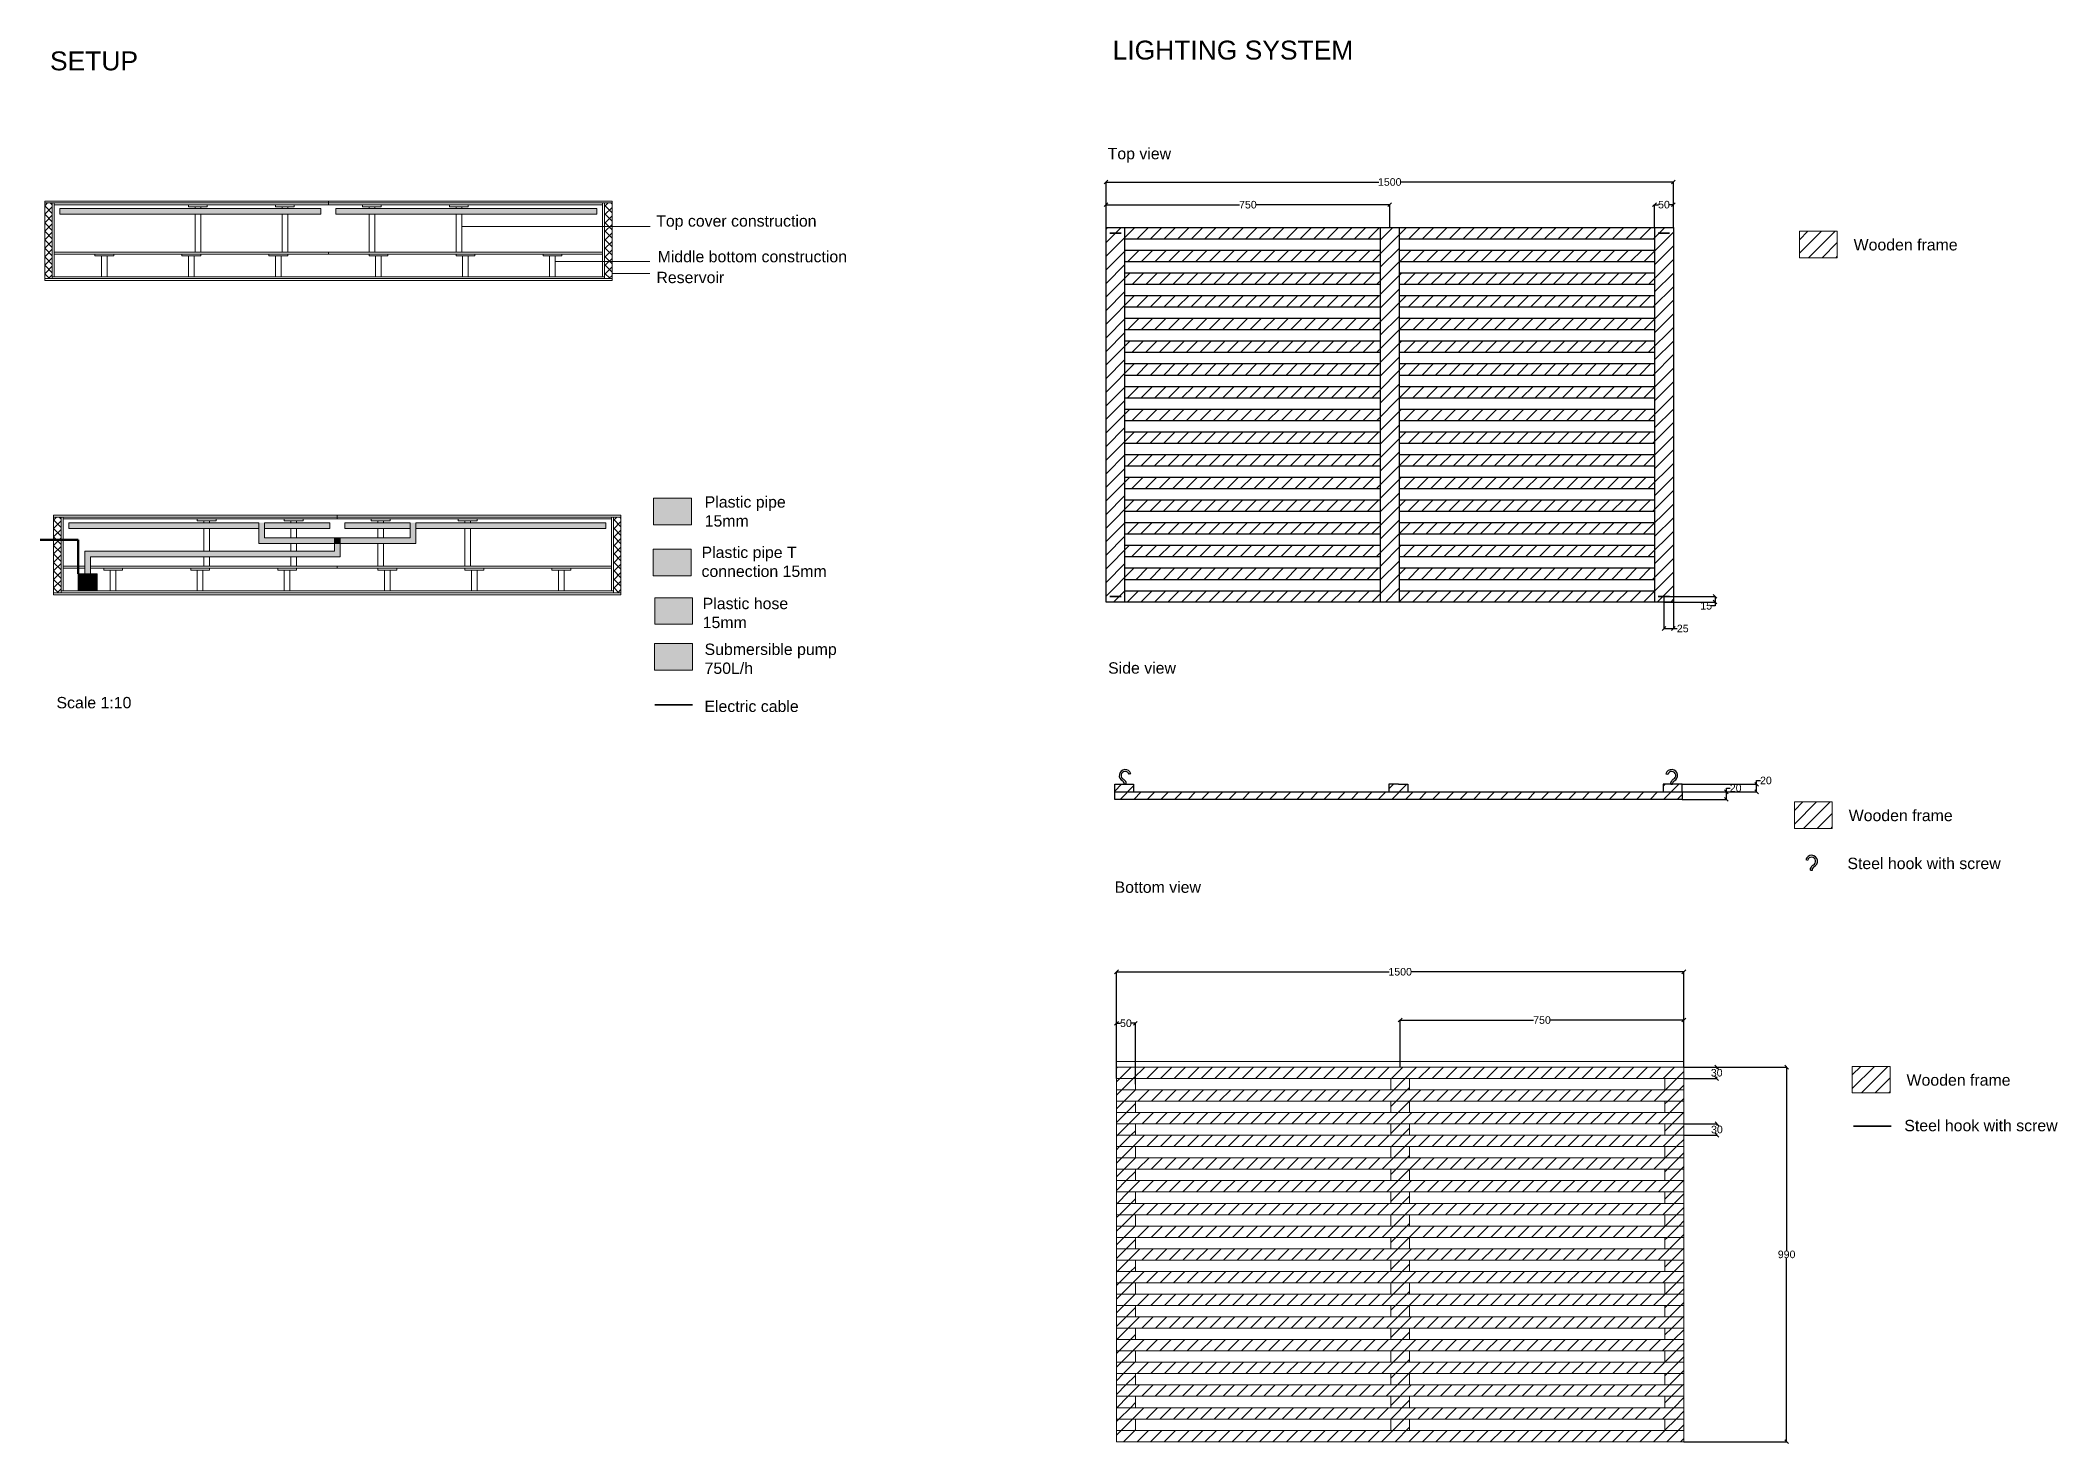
# Model space of a CAD drawing. Header units: millimetres. Extents: x 8463 to 26246, y -5870 to -2063.
# Drawn here: x 20913 to 26246, y -5774 to -2066 of the extents above; entities that cross this region are included whole.
import ezdxf

# ---------------------------------------------------------------- set-up
doc = ezdxf.new("R2010")
doc.units = ezdxf.units.MM
doc.linetypes.add('ACAD_ISO04W100', pattern=[30, 24, -3, 0, -3])
for name, color, linetype in [('cerpadlo', 30, 'Continuous'), ('hadice', 82, 'Continuous'), ('koty', 7, 'Continuous'), ('Plywood', 7, 'Continuous'), ('zapojeni cerpadlo', 5, 'Continuous'), ('řez', 7, 'ACAD_ISO04W100')]:
    doc.layers.add(name, color=color, linetype=linetype)
doc.styles.add('Annotative', font='arial.ttf')
doc.styles.add('Hydroponie', font='arial.ttf', dxfattribs={"height": 30})
doc.dimstyles.new('hydroponie', dxfattribs={"dimtxt": 20, "dimasz": 10, "dimexe": 0.18, "dimexo": 0.0625, "dimgap": 0.09, "dimtad": 0, "dimtih": 1, "dimtoh": 1, "dimdec": 0, "dimzin": 0, "dimdsep": 46, "dimtxsty": 'Annotative', "dimblk": 'OBLIQUE', "dimcen": 0.09, "dimadec": 0, "dimazin": 0, "dimtfac": 1, "dimtdec": 0, "dimtofl": 0, "dimtmove": 0, "dimatfit": 3, "dimfxl": 1, "dimtolj": 1, "dimtzin": 0, "dimarcsym": 0})
pattern_1 = [(45, (5, -2276.005), (-17.960512, 17.960512), [])]

msp = doc.modelspace()

# ---------------------------------------------------------------- texts
at = {"lineweight": 20, "attachment_point": 1, "style": 'Hydroponie'}
for s, width, insert, char_height in [('LIGHTING SYSTEM', 1511.796, (23747.3, -2066.4), 50), ('SETUP', 1627.118, (20938, -2094.9), 50), ('Top cover construction', 785.145, (22540.7, -2527.9), 30), ('Wooden frame', 585.186, (25706.5, -2590.8), 30), ('Middle bottom construction', 600.473, (22544.4, -2622), 30), ('Reservoir', 500.482, (22541.3, -2677.2), 30), ('Plastic pipe T connection 15mm', 410.756, (22660.6, -3403.6), 30), ('Plastic hose 15mm', 278.505, (22663.7, -3538.8), 30), ('Submersible pump 750L/h', 436.28, (22668.6, -3659.8), 30), ('Electric cable', 470.72, (22668.2, -3810.4), 30), ('Wooden frame', 585.186, (25693.5, -4099), 30), ('Wooden frame', 585.186, (25846.4, -4798.1), 30)]:
    msp.add_mtext_dynamic_manual_height_columns(s, width=width, gutter_width=150, heights=[0], dxfattribs=dict(at, insert=insert, char_height=char_height))
at = {"lineweight": 35, "char_height": 30, "attachment_point": 1, "style": 'Hydroponie'}
for insert in [(25690, -4225.7), (25840.5, -4918.4)]:
    msp.add_mtext_dynamic_manual_height_columns('Steel hook with screw', width=549.732, gutter_width=150, heights=[0], dxfattribs=dict(at, insert=insert))
at = {"layer": 'koty', "lineweight": 20, "char_height": 30, "attachment_point": 1, "style": 'Hydroponie'}
for s, width, insert in [('Top view', 506.897, (23734.3, -2349.8)), ('Plastic pipe 15mm', 282.707, (22668.9, -3270.5)), ('Side view', 490.182, (23735.5, -3709.2)), ('Bottom view', 381.914, (23752.6, -4288.4))]:
    msp.add_mtext_dynamic_manual_height_columns(s, width=width, gutter_width=150, heights=[0], dxfattribs=dict(at, insert=insert))
at = {"layer": 'řez', "lineweight": 50, "insert": (20955.2, -3800.8), "char_height": 30, "attachment_point": 1, "style": 'Hydroponie'}
msp.add_mtext_dynamic_manual_height_columns('Scale 1:10', width=654.147, gutter_width=150, heights=[0], dxfattribs=at)

# ---------------------------------------------------------------- blocks, each defined once
blk = doc.blocks.new('_Oblique')
at = {"color": 0, "linetype": 'ByBlock', "lineweight": -2}
blk.add_line((-0.5, -0.5), (0.5, 0.5), dxfattribs=at)
blk = doc.blocks.new('*D90')
at = {"color": 0, "lineweight": -2, "transparency": 16777216}
for p, q in [((25257.6, -4779), (25529.5, -4779)), ((25529.3, -4779), (25529.3, -5263.7)), ((25529.3, -5769), (25529.3, -5284.3)), ((25257.6, -5769), (25529.5, -5769))]:
    blk.add_line(p, q, dxfattribs=at)
at = {"layer": 'Defpoints', "color": 0, "lineweight": -3, "transparency": 16777216}
for p in [(25257.6, -4779), (25529.3, -4779), (25257.6, -5769)]:
    blk.add_point(p, dxfattribs=at)
at = {"color": 0, "lineweight": -2, "transparency": 16777216, "xscale": 10, "yscale": 10, "zscale": 10}
for p, rotation in [((25529.3, -4779), 90), ((25529.3, -5769), 270)]:
    blk.add_blockref('_Oblique', p, dxfattribs=dict(at, rotation=rotation))
at = {"color": 0, "lineweight": 20, "transparency": 16777216, "insert": (25529.3, -5274), "char_height": 20, "attachment_point": 5, "style": 'Annotative'}
blk.add_mtext('\\A1;990', dxfattribs=at)
blk = doc.blocks.new('*D91')
at = {"color": 0, "lineweight": -2, "transparency": 16777216}
for p, q in [((23757.6, -4779), (23757.6, -4526.9)), ((23757.6, -4527.1), (24478.6, -4527.1)), ((25257.6, -4527.1), (24536.6, -4527.1)), ((25257.6, -4779), (25257.6, -4526.9))]:
    blk.add_line(p, q, dxfattribs=at)
at = {"layer": 'Defpoints', "color": 0, "lineweight": -3, "transparency": 16777216}
for p in [(25257.6, -4527.1), (23757.6, -4779), (25257.6, -4779)]:
    blk.add_point(p, dxfattribs=at)
at = {"color": 0, "lineweight": -2, "transparency": 16777216, "xscale": 10, "yscale": 10, "zscale": 10, "rotation": 180}
blk.add_blockref('_Oblique', (23757.6, -4527.1), dxfattribs=at)
at = {"color": 0, "lineweight": -2, "transparency": 16777216, "xscale": 10, "yscale": 10, "zscale": 10}
blk.add_blockref('_Oblique', (25257.6, -4527.1), dxfattribs=at)
at = {"color": 0, "lineweight": 20, "transparency": 16777216, "insert": (24507.6, -4527.1), "char_height": 20, "attachment_point": 5, "style": 'Annotative'}
blk.add_mtext('\\A1;1500', dxfattribs=at)
blk = doc.blocks.new('*D92')
at = {"color": 0, "lineweight": -2, "transparency": 16777216}
for p, q in [((23757.6, -4809), (23757.6, -4662.9)), ((23757.6, -4663.1), (23768.2, -4663.1)), ((23807.6, -4663.1), (23796.9, -4663.1)), ((23807.6, -4824), (23807.6, -4662.9))]:
    blk.add_line(p, q, dxfattribs=at)
at = {"layer": 'Defpoints', "color": 0, "lineweight": -3, "transparency": 16777216}
for p in [(23807.6, -4663.1), (23757.6, -4809), (23807.6, -4824)]:
    blk.add_point(p, dxfattribs=at)
at = {"color": 0, "lineweight": -2, "transparency": 16777216, "xscale": 10, "yscale": 10, "zscale": 10, "rotation": 180}
blk.add_blockref('_Oblique', (23757.6, -4663.1), dxfattribs=at)
at = {"color": 0, "lineweight": -2, "transparency": 16777216, "xscale": 10, "yscale": 10, "zscale": 10}
blk.add_blockref('_Oblique', (23807.6, -4663.1), dxfattribs=at)
at = {"color": 0, "lineweight": 20, "transparency": 16777216, "insert": (23782.6, -4663.1), "char_height": 20, "attachment_point": 5, "style": 'Annotative'}
blk.add_mtext('\\A1;50', dxfattribs=at)
blk = doc.blocks.new('*D93')
at = {"color": 0, "lineweight": -2, "transparency": 16777216}
for p, q in [((25257.6, -4779), (25344.6, -4779)), ((25344.4, -4779), (25344.4, -4783.7)), ((25257.6, -4809), (25344.6, -4809)), ((25344.4, -4809), (25344.4, -4804.3))]:
    blk.add_line(p, q, dxfattribs=at)
at = {"layer": 'Defpoints', "color": 0, "lineweight": -3, "transparency": 16777216}
for p in [(25257.6, -4779), (25257.6, -4809), (25344.4, -4809)]:
    blk.add_point(p, dxfattribs=at)
at = {"color": 0, "lineweight": -2, "transparency": 16777216, "xscale": 10, "yscale": 10, "zscale": 10}
for p, rotation in [((25344.4, -4779), 90), ((25344.4, -4809), 270)]:
    blk.add_blockref('_Oblique', p, dxfattribs=dict(at, rotation=rotation))
at = {"color": 0, "lineweight": 20, "transparency": 16777216, "insert": (25344.4, -4794), "char_height": 20, "attachment_point": 5, "style": 'Annotative'}
blk.add_mtext('\\A1;30', dxfattribs=at)
blk = doc.blocks.new('*D94')
at = {"color": 0, "lineweight": -2, "transparency": 16777216}
for p, q in [((24507.6, -4779), (24507.6, -4654.5)), ((24507.6, -4654.7), (24860.5, -4654.7)), ((25257.6, -4654.7), (24904.6, -4654.7)), ((25257.6, -4779), (25257.6, -4654.5))]:
    blk.add_line(p, q, dxfattribs=at)
at = {"layer": 'Defpoints', "color": 0, "lineweight": -3, "transparency": 16777216}
for p in [(25257.6, -4654.7), (24507.6, -4779), (25257.6, -4779)]:
    blk.add_point(p, dxfattribs=at)
at = {"color": 0, "lineweight": -2, "transparency": 16777216, "xscale": 10, "yscale": 10, "zscale": 10, "rotation": 180}
blk.add_blockref('_Oblique', (24507.6, -4654.7), dxfattribs=at)
at = {"color": 0, "lineweight": -2, "transparency": 16777216, "xscale": 10, "yscale": 10, "zscale": 10}
blk.add_blockref('_Oblique', (25257.6, -4654.7), dxfattribs=at)
at = {"color": 0, "lineweight": 20, "transparency": 16777216, "insert": (24882.6, -4654.7), "char_height": 20, "attachment_point": 5, "style": 'Annotative'}
blk.add_mtext('\\A1;750', dxfattribs=at)
blk = doc.blocks.new('*D97')
at = {"color": 0, "lineweight": -2, "transparency": 16777216}
for p, q in [((25257.6, -4929), (25345.2, -4929)), ((25257.6, -4959), (25345.2, -4959)), ((25345, -4929), (25345, -4933.7)), ((25345, -4959), (25345, -4954.3))]:
    blk.add_line(p, q, dxfattribs=at)
at = {"layer": 'Defpoints', "color": 0, "lineweight": -3, "transparency": 16777216}
for p in [(25257.6, -4929), (25257.6, -4959), (25345, -4959)]:
    blk.add_point(p, dxfattribs=at)
at = {"color": 0, "lineweight": -2, "transparency": 16777216, "xscale": 10, "yscale": 10, "zscale": 10}
for p, rotation in [((25345, -4929), 90), ((25345, -4959), 270)]:
    blk.add_blockref('_Oblique', p, dxfattribs=dict(at, rotation=rotation))
at = {"color": 0, "lineweight": -3, "transparency": 16777216, "insert": (25345, -4944), "char_height": 20, "attachment_point": 5, "style": 'Annotative'}
blk.add_mtext('\\A1;30', dxfattribs=at)
blk = doc.blocks.new('*D103')
at = {"color": 0, "lineweight": -2, "transparency": 16777216}
for p, q in [((25253.1, -4051.6), (25370.2, -4051.6)), ((25370, -4051.6), (25370, -4041.6)), ((25370, -4041.6), (25380, -4041.6)), ((25370, -4071.6), (25370, -4051.6)), ((25253.1, -4071.6), (25370.2, -4071.6))]:
    blk.add_line(p, q, dxfattribs=at)
at = {"layer": 'Defpoints', "color": 0, "lineweight": -3, "transparency": 16777216}
for p in [(25253, -4051.6), (25370, -4051.6), (25253, -4071.6)]:
    blk.add_point(p, dxfattribs=at)
at = {"color": 0, "lineweight": -2, "transparency": 16777216, "xscale": 10, "yscale": 10, "zscale": 10}
for p, rotation in [((25370, -4051.6), 90), ((25370, -4071.6), 270)]:
    blk.add_blockref('_Oblique', p, dxfattribs=dict(at, rotation=rotation))
at = {"color": 0, "lineweight": -3, "transparency": 16777216, "insert": (25394.6, -4041.6), "char_height": 20, "attachment_point": 5, "style": 'Annotative'}
blk.add_mtext('\\A1;20', dxfattribs=at)
blk = doc.blocks.new('*D104')
at = {"color": 0, "lineweight": -2, "transparency": 16777216}
for p, q in [((25253.1, -4031.6), (25450.2, -4031.6)), ((25253.1, -4051.6), (25450.2, -4051.6)), ((25450, -4031.6), (25450, -4021.6)), ((25450, -4021.6), (25460, -4021.6)), ((25450, -4051.6), (25450, -4031.6))]:
    blk.add_line(p, q, dxfattribs=at)
at = {"layer": 'Defpoints', "color": 0, "lineweight": -3, "transparency": 16777216}
for p in [(25253, -4031.6), (25253, -4051.6), (25450, -4031.6)]:
    blk.add_point(p, dxfattribs=at)
at = {"color": 0, "lineweight": -2, "transparency": 16777216, "xscale": 10, "yscale": 10, "zscale": 10}
for p, rotation in [((25450, -4031.6), 90), ((25450, -4051.6), 270)]:
    blk.add_blockref('_Oblique', p, dxfattribs=dict(at, rotation=rotation))
at = {"color": 0, "lineweight": -3, "transparency": 16777216, "insert": (25474.6, -4021.6), "char_height": 20, "attachment_point": 5, "style": 'Annotative'}
blk.add_mtext('\\A1;20', dxfattribs=at)
blk = doc.blocks.new('*D105')
at = {"color": 0, "lineweight": -2, "transparency": 16777216}
for p, q in [((23730, -2559.9), (23730, -2439.8)), ((23730, -2440), (24451, -2440)), ((25230, -2440), (24509, -2440)), ((25230, -2559.9), (25230, -2439.8))]:
    blk.add_line(p, q, dxfattribs=at)
at = {"layer": 'Defpoints', "color": 0, "lineweight": -3, "transparency": 16777216}
for p in [(25230, -2440), (23730, -2560), (25230, -2560)]:
    blk.add_point(p, dxfattribs=at)
at = {"color": 0, "lineweight": -2, "transparency": 16777216, "xscale": 10, "yscale": 10, "zscale": 10, "rotation": 180}
blk.add_blockref('_Oblique', (23730, -2440), dxfattribs=at)
at = {"color": 0, "lineweight": -2, "transparency": 16777216, "xscale": 10, "yscale": 10, "zscale": 10}
blk.add_blockref('_Oblique', (25230, -2440), dxfattribs=at)
at = {"color": 0, "lineweight": -3, "transparency": 16777216, "insert": (24480, -2440), "char_height": 20, "attachment_point": 5, "style": 'Annotative'}
blk.add_mtext('\\A1;1500', dxfattribs=at)
blk = doc.blocks.new('*D106')
at = {"color": 0, "lineweight": -2, "transparency": 16777216}
for p, q in [((23730, -2559.9), (23730, -2499.8)), ((23730, -2500), (24082.9, -2500)), ((24480, -2500), (24127.1, -2500)), ((24480, -2559.9), (24480, -2499.8))]:
    blk.add_line(p, q, dxfattribs=at)
at = {"layer": 'Defpoints', "color": 0, "lineweight": -3, "transparency": 16777216}
for p in [(24480, -2500), (23730, -2560), (24480, -2560)]:
    blk.add_point(p, dxfattribs=at)
at = {"color": 0, "lineweight": -2, "transparency": 16777216, "xscale": 10, "yscale": 10, "zscale": 10, "rotation": 180}
blk.add_blockref('_Oblique', (23730, -2500), dxfattribs=at)
at = {"color": 0, "lineweight": -2, "transparency": 16777216, "xscale": 10, "yscale": 10, "zscale": 10}
blk.add_blockref('_Oblique', (24480, -2500), dxfattribs=at)
at = {"color": 0, "lineweight": -3, "transparency": 16777216, "insert": (24105, -2500), "char_height": 20, "attachment_point": 5, "style": 'Annotative'}
blk.add_mtext('\\A1;750', dxfattribs=at)
blk = doc.blocks.new('*D107')
at = {"color": 0, "lineweight": -2, "transparency": 16777216}
for p, q in [((25180, -2559.9), (25180, -2499.7)), ((25180, -2499.9), (25190.6, -2499.9)), ((25230, -2499.9), (25219.4, -2499.9)), ((25230, -2559.9), (25230, -2499.7))]:
    blk.add_line(p, q, dxfattribs=at)
at = {"layer": 'Defpoints', "color": 0, "lineweight": -3, "transparency": 16777216}
for p in [(25230, -2499.9), (25230, -2559.9), (25180, -2560)]:
    blk.add_point(p, dxfattribs=at)
at = {"color": 0, "lineweight": -2, "transparency": 16777216, "xscale": 10, "yscale": 10, "zscale": 10, "rotation": 180}
blk.add_blockref('_Oblique', (25180, -2499.9), dxfattribs=at)
at = {"color": 0, "lineweight": -2, "transparency": 16777216, "xscale": 10, "yscale": 10, "zscale": 10}
blk.add_blockref('_Oblique', (25230, -2499.9), dxfattribs=at)
at = {"color": 0, "lineweight": -3, "transparency": 16777216, "insert": (25205, -2499.9), "char_height": 20, "attachment_point": 5, "style": 'Annotative'}
blk.add_mtext('\\A1;50', dxfattribs=at)
blk = doc.blocks.new('*D108')
at = {"color": 0, "lineweight": -2, "transparency": 16777216}
for p, q in [((25205, -3535.1), (25205, -3620.2)), ((25230, -3535.1), (25230, -3620.2)), ((25205, -3620), (25230, -3620)), ((25230, -3620), (25240, -3620))]:
    blk.add_line(p, q, dxfattribs=at)
at = {"layer": 'Defpoints', "color": 0, "lineweight": -3, "transparency": 16777216}
for p in [(25205, -3535), (25230, -3535), (25230, -3620)]:
    blk.add_point(p, dxfattribs=at)
at = {"color": 0, "lineweight": -2, "transparency": 16777216, "xscale": 10, "yscale": 10, "zscale": 10, "rotation": 180}
blk.add_blockref('_Oblique', (25205, -3620), dxfattribs=at)
at = {"color": 0, "lineweight": -2, "transparency": 16777216, "xscale": 10, "yscale": 10, "zscale": 10}
blk.add_blockref('_Oblique', (25230, -3620), dxfattribs=at)
at = {"color": 0, "lineweight": -3, "transparency": 16777216, "insert": (25254.7, -3620), "char_height": 20, "attachment_point": 5, "style": 'Annotative'}
blk.add_mtext('\\A1;25', dxfattribs=at)
blk = doc.blocks.new('*D109')
at = {"color": 0, "lineweight": -2, "transparency": 16777216}
for p, q in [((25205.1, -3535.1), (25340.2, -3535.1)), ((25205.1, -3550), (25340.2, -3550)), ((25340, -3560), (25330, -3560)), ((25340, -3535.1), (25340, -3550)), ((25340, -3550), (25340, -3560))]:
    blk.add_line(p, q, dxfattribs=at)
at = {"layer": 'Defpoints', "color": 0, "lineweight": -3, "transparency": 16777216}
for p in [(25205, -3535.1), (25205, -3550), (25340, -3550)]:
    blk.add_point(p, dxfattribs=at)
at = {"color": 0, "lineweight": -2, "transparency": 16777216, "xscale": 10, "yscale": 10, "zscale": 10}
for p, rotation in [((25340, -3535.1), 90), ((25340, -3550), 270)]:
    blk.add_blockref('_Oblique', p, dxfattribs=dict(at, rotation=rotation))
at = {"color": 0, "lineweight": -3, "transparency": 16777216, "insert": (25316.5, -3560), "char_height": 20, "attachment_point": 5, "style": 'Annotative'}
blk.add_mtext('\\A1;15', dxfattribs=at)

# ---------------------------------------------------------------- dimensions: what is measured, and where the dimension line sits
at = {"lineweight": -3}
for base, p1, p2, picture, middle in [((25230, -2440), (23730, -2560), (25230, -2560), '*D105', (24480, -2440)), ((24480, -2500), (23730, -2560), (24480, -2560), '*D106', (24105, -2500)), ((25230, -2499.9), (25180, -2560), (25230, -2559.9), '*D107', (25205, -2499.9)), ((25230, -3620), (25205, -3535), (25230, -3535), '*D108', (25254.7, -3620))]:
    dim = msp.add_linear_dim(base=base, p1=p1, p2=p2, dimstyle='hydroponie', dxfattribs=at)
    dim.commit()
    dim.dimension.update_dxf_attribs({"geometry": picture, "text_midpoint": middle})
for base, p1, p2, picture, middle in [((25340, -3550), (25205, -3535.1), (25205, -3550), '*D109', (25316.5, -3560)), ((25450, -4031.6), (25253, -4051.6), (25253, -4031.6), '*D104', (25474.6, -4021.6)), ((25370, -4051.6), (25253, -4071.6), (25253, -4051.6), '*D103', (25394.6, -4041.6)), ((25345, -4959), (25257.6, -4929), (25257.6, -4959), '*D97', (25345, -4944))]:
    dim = msp.add_linear_dim(base=base, p1=p1, p2=p2, angle=90, dimstyle='hydroponie', dxfattribs=at)
    dim.commit()
    dim.dimension.update_dxf_attribs({"geometry": picture, "text_midpoint": middle})
at = {"lineweight": 20}
for base, p1, p2, picture, middle in [((25257.6, -4527.1), (23757.6, -4779), (25257.6, -4779), '*D91', (24507.6, -4527.1)), ((23807.6, -4663.1), (23757.6, -4809), (23807.6, -4824), '*D92', (23782.6, -4663.1)), ((25257.6, -4654.7), (24507.6, -4779), (25257.6, -4779), '*D94', (24882.6, -4654.7))]:
    dim = msp.add_linear_dim(base=base, p1=p1, p2=p2, dimstyle='hydroponie', dxfattribs=at)
    dim.commit()
    dim.dimension.update_dxf_attribs({"geometry": picture, "text_midpoint": middle})
for base, p1, p2, picture, middle in [((25529.3, -4779), (25257.6, -5769), (25257.6, -4779), '*D90', (25529.3, -5274)), ((25344.4, -4809), (25257.6, -4779), (25257.6, -4809), '*D93', (25344.4, -4794))]:
    dim = msp.add_linear_dim(base=base, p1=p1, p2=p2, angle=90, dimstyle='hydroponie', dxfattribs=at)
    dim.commit()
    dim.dimension.update_dxf_attribs({"geometry": picture, "text_midpoint": middle})

# ---------------------------------------------------------------- hatches: boundary and pattern name
at = {"lineweight": -3}
h = msp.add_hatch(dxfattribs=at)
h.set_pattern_fill('ANSI31', color=256, scale=8)
h.paths.add_polyline_path([(24455, -2560), (23780, -2560), (23780, -2590), (24455, -2590)])
h.paths.add_polyline_path([(24455, -2620), (23780, -2620), (23780, -2650), (24455, -2650)])
h.paths.add_polyline_path([(24455, -2680), (23780, -2680), (23780, -2710), (24455, -2710)])
h.paths.add_polyline_path([(24455, -2740), (23780, -2740), (23780, -2770), (24455, -2770)])
h.paths.add_polyline_path([(24455, -2800), (23780, -2800), (23780, -2830), (24455, -2830)])
h.paths.add_polyline_path([(24455, -2860), (23780, -2860), (23780, -2890), (24455, -2890)])
h.paths.add_polyline_path([(24455, -2920), (23780, -2920), (23780, -2950), (24455, -2950)])
h.paths.add_polyline_path([(24455, -2980), (23780, -2980), (23780, -3010), (24455, -3010)])
h.paths.add_polyline_path([(24455, -3040), (23780, -3040), (23780, -3070), (24455, -3070)])
h.paths.add_polyline_path([(24455, -3100), (23780, -3100), (23780, -3130), (24455, -3130)])
h.paths.add_polyline_path([(24455, -3160), (23780, -3160), (23780, -3190), (24455, -3190)])
h.paths.add_polyline_path([(24455, -3220), (23780, -3220), (23780, -3250), (24455, -3250)])
h.paths.add_polyline_path([(24455, -3280), (23780, -3280), (23780, -3310), (24455, -3310)])
h.paths.add_polyline_path([(24455, -3340), (23780, -3340), (23780, -3370), (24455, -3370)])
h.paths.add_polyline_path([(24455, -3400), (23780, -3400), (23780, -3430), (24455, -3430)])
h.paths.add_polyline_path([(24455, -3460), (23780, -3460), (23780, -3490), (24455, -3490)])
h.paths.add_polyline_path([(24455, -3520), (23780, -3520), (23780, -3550), (24455, -3550)])
h.paths.add_polyline_path([(23780, -2560), (23730, -2560), (23730, -3550), (23780, -3550)])
h.paths.add_polyline_path([(24505, -2560), (24455, -2560), (24455, -3550), (24505, -3550)])
h.paths.add_polyline_path([(25230, -2560), (25180, -2560), (25180, -3550), (25230, -3550)])
h.paths.add_polyline_path([(25180, -2560), (24505, -2560), (24505, -2590), (25180, -2590)])
h.paths.add_polyline_path([(25180, -2620), (24505, -2620), (24505, -2650), (25180, -2650)])
h.paths.add_polyline_path([(25180, -2680), (24505, -2680), (24505, -2710), (25180, -2710)])
h.paths.add_polyline_path([(25180, -2740), (24505, -2740), (24505, -2770), (25180, -2770)])
h.paths.add_polyline_path([(25180, -2800), (24505, -2800), (24505, -2830), (25180, -2830)])
h.paths.add_polyline_path([(25180, -2860), (24505, -2860), (24505, -2890), (25180, -2890)])
h.paths.add_polyline_path([(25180, -2920), (24505, -2920), (24505, -2950), (25180, -2950)])
h.paths.add_polyline_path([(25180, -2980), (24505, -2980), (24505, -3010), (25180, -3010)])
h.paths.add_polyline_path([(25180, -3040), (24505, -3040), (24505, -3070), (25180, -3070)])
h.paths.add_polyline_path([(25180, -3100), (24505, -3100), (24505, -3130), (25180, -3130)])
h.paths.add_polyline_path([(25180, -3160), (24505, -3160), (24505, -3190), (25180, -3190)])
h.paths.add_polyline_path([(25180, -3220), (24505, -3220), (24505, -3250), (25180, -3250)])
h.paths.add_polyline_path([(25180, -3280), (24505, -3280), (24505, -3310), (25180, -3310)])
h.paths.add_polyline_path([(25180, -3340), (24505, -3340), (24505, -3370), (25180, -3370)])
h.paths.add_polyline_path([(25180, -3400), (24505, -3400), (24505, -3430), (25180, -3430)])
h.paths.add_polyline_path([(25180, -3460), (24505, -3460), (24505, -3490), (25180, -3490)])
h.paths.add_polyline_path([(25180, -3520), (24505, -3520), (24505, -3550), (25180, -3550)])
at = {"lineweight": 20}
h = msp.add_hatch(dxfattribs=at)
h.set_pattern_fill('ANSI31', color=256, scale=8)
h.set_pattern_definition([(45, (-290.74, -68.686), (-17.960512, 17.960512), [])])
h.paths.add_polyline_path([(25663.1, -2640), (25663.1, -2570), (25563.1, -2570), (25563.1, -2640)])
h = msp.add_hatch(color=256, dxfattribs=at)
h.dxf.hatch_style = 1
h.paths.add_polyline_path([(21490, -3340.5), (20987.5, -3340.5), (20987.5, -3355.5), (21490, -3355.5)])
h.paths.add_polyline_path([(21677.5, -3340.5), (21505, -3340.5), (21505, -3355.5), (21677.5, -3355.5)])
h.paths.add_polyline_path([(21890, -3340.5), (21717.5, -3340.5), (21717.5, -3355.5), (21890, -3355.5)])
h.paths.add_polyline_path([(22407.5, -3340.5), (21905, -3340.5), (21905, -3355.5), (22407.5, -3355.5)])
at = {"lineweight": -3}
h = msp.add_hatch(dxfattribs=at)
h.set_pattern_fill('ANSI31', color=256, scale=8)
h.paths.add_polyline_path([(25253, -4051.6), (23753, -4051.6), (23753, -4071.6), (25253, -4071.6)])
h.paths.add_polyline_path([(24528, -4031.6), (24503, -4031.6), (24478, -4031.6), (24478, -4051.6), (24528, -4051.6)])
h.paths.add_polyline_path([(23803, -4031.6), (23753, -4031.6), (23753, -4051.6), (23803, -4051.6)])
h.paths.add_polyline_path([(25253, -4031.6), (25203, -4031.6), (25203, -4051.6), (25253, -4051.6)])
at = {"lineweight": 20}
h = msp.add_hatch(dxfattribs=at)
h.set_pattern_fill('ANSI31', color=256, scale=8)
h.set_pattern_definition([(45, (-303.81, -1576.9), (-17.960512, 17.960512), [])])
h.paths.add_polyline_path([(25650, -4148.2), (25650, -4078.2), (25550, -4078.2), (25550, -4148.2)])
h = msp.add_hatch(dxfattribs=at)
h.set_pattern_fill('ANSI31', color=256, scale=8)
h.set_pattern_definition(pattern_1)
h.paths.add_polyline_path([(25257.6, -4779), (23757.6, -4779), (23757.6, -4809), (25257.6, -4809)])
h.paths.add_polyline_path([(25257.6, -4839), (23757.6, -4839), (23757.6, -4869), (25257.6, -4869)])
h.paths.add_polyline_path([(25257.6, -4899), (23757.6, -4899), (23757.6, -4929), (25257.6, -4929)])
h.paths.add_polyline_path([(25257.6, -4959), (23757.6, -4959), (23757.6, -4989), (25257.6, -4989)])
h.paths.add_polyline_path([(25257.6, -5019), (23757.6, -5019), (23757.6, -5049), (25257.6, -5049)])
h.paths.add_polyline_path([(25257.6, -5079), (23757.6, -5079), (23757.6, -5109), (25257.6, -5109)])
h.paths.add_polyline_path([(25257.6, -5139), (23757.6, -5139), (23757.6, -5169), (25257.6, -5169)])
h.paths.add_polyline_path([(25257.6, -5199), (23757.6, -5199), (23757.6, -5229), (25257.6, -5229)])
h.paths.add_polyline_path([(25257.6, -5259), (23757.6, -5259), (23757.6, -5289), (25257.6, -5289)])
h.paths.add_polyline_path([(25257.6, -5319), (23757.6, -5319), (23757.6, -5349), (25257.6, -5349)])
h.paths.add_polyline_path([(25257.6, -5379), (23757.6, -5379), (23757.6, -5409), (25257.6, -5409)])
h.paths.add_polyline_path([(25257.6, -5439), (23757.6, -5439), (23757.6, -5469), (25257.6, -5469)])
h.paths.add_polyline_path([(25257.6, -5499), (23757.6, -5499), (23757.6, -5529), (25257.6, -5529)])
h.paths.add_polyline_path([(25257.6, -5559), (23757.6, -5559), (23757.6, -5589), (25257.6, -5589)])
h.paths.add_polyline_path([(25257.6, -5619), (23757.6, -5619), (23757.6, -5649), (25257.6, -5649)])
h.paths.add_polyline_path([(25257.6, -5679), (23757.6, -5679), (23757.6, -5709), (25257.6, -5709)])
h.paths.add_polyline_path([(25257.6, -5739), (23757.6, -5739), (23757.6, -5769), (25257.6, -5769)])
h.paths.add_polyline_path([(24532.6, -4809), (24482.6, -4809), (24482.6, -4839), (24532.6, -4839)])
h.paths.add_polyline_path([(24532.6, -4869), (24482.6, -4869), (24482.6, -4899), (24532.6, -4899)])
h.paths.add_polyline_path([(24532.6, -4929), (24482.6, -4929), (24482.6, -4959), (24532.6, -4959)])
h.paths.add_polyline_path([(24532.6, -4989), (24482.6, -4989), (24482.6, -5019), (24532.6, -5019)])
h.paths.add_polyline_path([(24532.6, -5049), (24482.6, -5049), (24482.6, -5079), (24532.6, -5079)])
h.paths.add_polyline_path([(24532.6, -5109), (24482.6, -5109), (24482.6, -5139), (24532.6, -5139)])
h.paths.add_polyline_path([(24532.6, -5169), (24482.6, -5169), (24482.6, -5199), (24532.6, -5199)])
h.paths.add_polyline_path([(24532.6, -5229), (24482.6, -5229), (24482.6, -5259), (24532.6, -5259)])
h.paths.add_polyline_path([(24532.6, -5289), (24482.6, -5289), (24482.6, -5319), (24532.6, -5319)])
h.paths.add_polyline_path([(24532.6, -5349), (24482.6, -5349), (24482.6, -5379), (24532.6, -5379)])
h.paths.add_polyline_path([(24532.6, -5409), (24482.6, -5409), (24482.6, -5439), (24532.6, -5439)])
h.paths.add_polyline_path([(24532.6, -5469), (24482.6, -5469), (24482.6, -5499), (24532.6, -5499)])
h.paths.add_polyline_path([(24532.6, -5529), (24482.6, -5529), (24482.6, -5559), (24532.6, -5559)])
h.paths.add_polyline_path([(24532.6, -5589), (24482.6, -5589), (24482.6, -5619), (24532.6, -5619)])
h.paths.add_polyline_path([(24532.6, -5649), (24482.6, -5649), (24482.6, -5679), (24532.6, -5679)])
h.paths.add_polyline_path([(24532.6, -5709), (24482.6, -5709), (24482.6, -5739), (24532.6, -5739)])
h = msp.add_hatch(dxfattribs=at)
h.set_pattern_fill('ANSI31', color=256, scale=8)
h.set_pattern_definition([(45, (-150.884, -2276.005), (-17.960512, 17.960512), [])])
h.paths.add_polyline_path([(25802.9, -4847.3), (25802.9, -4777.3), (25702.9, -4777.3), (25702.9, -4847.3)])
h = msp.add_hatch(dxfattribs=at)
h.set_pattern_fill('ANSI31', color=256, scale=8)
h.set_pattern_definition(pattern_1)
h.paths.add_polyline_path([(23757.6, -4809), (23757.6, -4839), (23807.6, -4839), (23807.6, -4809)])
h.paths.add_polyline_path([(23757.6, -4869), (23757.6, -4899), (23807.6, -4899), (23807.6, -4869)])
h.paths.add_polyline_path([(23807.6, -4959), (23807.6, -4929), (23757.6, -4929), (23757.6, -4959)])
h.paths.add_polyline_path([(23807.6, -4989), (23757.6, -4989), (23757.6, -5019), (23807.6, -5019)])
h.paths.add_polyline_path([(23807.6, -5079), (23807.6, -5049), (23757.6, -5049), (23757.6, -5079)])
h.paths.add_polyline_path([(23757.6, -5109), (23757.6, -5139), (23807.6, -5139), (23807.6, -5109)])
h.paths.add_polyline_path([(23757.6, -5169), (23757.6, -5199), (23807.6, -5199), (23807.6, -5169)])
h.paths.add_polyline_path([(23807.6, -5259), (23807.6, -5229), (23757.6, -5229), (23757.6, -5259)])
h.paths.add_polyline_path([(23807.6, -5319), (23807.6, -5289), (23757.6, -5289), (23757.6, -5319)])
h.paths.add_polyline_path([(23757.6, -5349), (23757.6, -5379), (23807.6, -5379), (23807.6, -5349)])
h.paths.add_polyline_path([(23757.6, -5409), (23757.6, -5439), (23807.6, -5439), (23807.6, -5409)])
h.paths.add_polyline_path([(23757.6, -5469), (23757.6, -5499), (23807.6, -5499), (23807.6, -5469)])
h.paths.add_polyline_path([(23807.6, -5559), (23807.6, -5529), (23757.6, -5529), (23757.6, -5559)])
h.paths.add_polyline_path([(23757.6, -5589), (23757.6, -5619), (23807.6, -5619), (23807.6, -5589)])
h.paths.add_polyline_path([(23807.6, -5679), (23807.6, -5649), (23757.6, -5649), (23757.6, -5679)])
h.paths.add_polyline_path([(23757.6, -5709), (23757.6, -5739), (23807.6, -5739), (23807.6, -5709)])
h = msp.add_hatch(dxfattribs=at)
h.set_pattern_fill('ANSI31', color=256, scale=8)
h.set_pattern_definition(pattern_1)
h.paths.add_polyline_path([(25257.6, -4839), (25257.6, -4809), (25207.6, -4809), (25207.6, -4839)])
h.paths.add_polyline_path([(25207.6, -4869), (25207.6, -4899), (25257.6, -4899), (25257.6, -4869)])
h.paths.add_polyline_path([(25207.6, -4929), (25207.6, -4959), (25257.6, -4959), (25257.6, -4929)])
h.paths.add_polyline_path([(25257.6, -5019), (25257.6, -4989), (25207.6, -4989), (25207.6, -5019)])
h.paths.add_polyline_path([(25257.6, -5079), (25257.6, -5049), (25207.6, -5049), (25207.6, -5079)])
h.paths.add_polyline_path([(25207.6, -5109), (25207.6, -5139), (25257.6, -5139), (25257.6, -5109)])
h.paths.add_polyline_path([(25207.6, -5169), (25207.6, -5199), (25257.6, -5199), (25257.6, -5169)])
h.paths.add_polyline_path([(25257.6, -5259), (25257.6, -5229), (25207.6, -5229), (25207.6, -5259)])
h.paths.add_polyline_path([(25207.6, -5289), (25207.6, -5319), (25257.6, -5319), (25257.6, -5289)])
h.paths.add_polyline_path([(25257.6, -5379), (25257.6, -5349), (25207.6, -5349), (25207.6, -5379)])
h.paths.add_polyline_path([(25207.6, -5409), (25207.6, -5439), (25257.6, -5439), (25257.6, -5409)])
h.paths.add_polyline_path([(25207.6, -5469), (25207.6, -5499), (25257.6, -5499), (25257.6, -5469)])
h.paths.add_polyline_path([(25207.6, -5529), (25207.6, -5559), (25257.6, -5559), (25257.6, -5529)])
h.paths.add_polyline_path([(25207.6, -5589), (25207.6, -5619), (25257.6, -5619), (25257.6, -5589)])
h.paths.add_polyline_path([(25257.6, -5679), (25257.6, -5649), (25207.6, -5649), (25207.6, -5679)])
h.paths.add_polyline_path([(25257.6, -5739), (25257.6, -5709), (25207.6, -5709), (25207.6, -5739)])
at = {"layer": 'cerpadlo', "lineweight": 20}
h = msp.add_hatch(color=256, dxfattribs=at)
h.dxf.hatch_style = 1
h.paths.add_polyline_path([(21062.5, -3475.5), (21012.5, -3475.5), (21012.5, -3520.5), (21062.5, -3520.5)])
h = msp.add_hatch(color=256, dxfattribs=at)
h.dxf.hatch_style = 1
h.paths.add_polyline_path([(22636.3, -3729.8), (22636.3, -3659.8), (22536.3, -3659.8), (22536.3, -3729.8)])
at = {"layer": 'hadice', "lineweight": 20}
h = msp.add_hatch(color=256, dxfattribs=at)
h.dxf.hatch_style = 1
h.paths.add_polyline_path([(21505, -3355.5), (21490, -3355.5), (21490, -3395.5), (21690, -3395.5), (21690, -3380.5), (21505, -3380.5)])
h.paths.add_polyline_path([(21905, -3355.5), (21890, -3355.5), (21890, -3380.5), (21705, -3380.5), (21705, -3395.5), (21905, -3395.5)])
h = msp.add_hatch(color=256, dxfattribs=at)
h.dxf.hatch_style = 1
h.paths.add_polyline_path([(21705, -3395.5), (21690, -3395.5), (21690, -3415.5), (21045, -3415.5), (21030, -3415.5), (21030, -3475.5), (21045, -3475.5), (21045, -3430.5), (21705, -3430.5)])
h = msp.add_hatch(color=256, dxfattribs=at)
h.dxf.hatch_style = 1
h.paths.add_polyline_path([(22637, -3608.5), (22637, -3538.5), (22537, -3538.5), (22537, -3608.5)])
at = {"layer": 'koty', "lineweight": 20}
h = msp.add_hatch(dxfattribs=at)
h.set_pattern_fill('ANSI37', color=256, scale=5)
h.set_pattern_definition([(45, (12179.504, 1661.697), (-11.22532, 11.22532), []), (135, (12179.504, 1661.697), (-11.22532, -11.22532), [])])
h.paths.add_polyline_path([(20924, -2695.3), (20944, -2695.3), (20944, -2675.3), (20944, -2495.3), (20924, -2495.3)])
h.paths.add_polyline_path([(22424, -2495.3), (22404, -2495.3), (22404, -2675.3), (22404, -2695.3), (22424, -2695.3)])
h = msp.add_hatch(color=256, dxfattribs=at)
h.dxf.hatch_style = 1
h.paths.add_polyline_path([(21654, -2525.3), (21654, -2510.3), (20964, -2510.3), (20964, -2525.3)])
h = msp.add_hatch(color=256, dxfattribs=at)
h.dxf.hatch_style = 1
h.paths.add_polyline_path([(22384, -2525.3), (22384, -2510.3), (21694, -2510.3), (21694, -2525.3)])
h = msp.add_hatch(color=256, dxfattribs=at)
h.dxf.hatch_style = 1
h.paths.add_polyline_path([(22633.8, -3275.8), (22533.8, -3275.8), (22533.8, -3345.8), (22633.8, -3345.8)])
h = msp.add_hatch(dxfattribs=at)
h.set_pattern_fill('ANSI37', color=256, scale=5)
h.set_pattern_definition([(45, (12203.045, 831.472), (-11.22532, 11.22532), []), (135, (12203.045, 831.472), (-11.22532, -11.22532), [])])
h.paths.add_polyline_path([(20947.5, -3525.5), (20967.5, -3525.5), (20967.5, -3505.5), (20967.5, -3325.5), (20947.5, -3325.5)])
h.paths.add_polyline_path([(22447.5, -3325.5), (22427.5, -3325.5), (22427.5, -3505.5), (22427.5, -3525.5), (22447.5, -3525.5)])
at = {"layer": 'zapojeni cerpadlo', "lineweight": 20}
h = msp.add_hatch(color=256, dxfattribs=at)
h.dxf.hatch_style = 1
h.paths.add_polyline_path([(21505, -3340.5), (21490, -3340.5), (21490, -3355.5), (21505, -3355.5)])
h.paths.add_polyline_path([(21905, -3340.5), (21890, -3340.5), (21890, -3355.5), (21905, -3355.5)])
h = msp.add_hatch(color=256, dxfattribs=at)
h.dxf.hatch_style = 1
h.paths.add_polyline_path([(21705, -3380.5), (21690, -3380.5), (21690, -3395.5), (21705, -3395.5)])
h = msp.add_hatch(color=256, dxfattribs=at)
h.dxf.hatch_style = 1
h.paths.add_polyline_path([(22533.1, -3410.5), (22533.1, -3480.5), (22633.1, -3480.5), (22633.1, -3410.5)])

# ---------------------------------------------------------------- linework, layer by layer
at = {"lineweight": 20}
for p, q in [((20924, -2490.3), (20924, -2490.3)), ((21674, -2490.3), (20924, -2490.3)), ((20924, -2490.3), (20924, -2495.3)), ((20924, -2495.3), (21674, -2495.3)), ((20944, -2500.3), (20944, -2495.3)), ((20949, -2495.3), (20949, -2500.3)), ((20949, -2500.3), (21654, -2500.3)), ((21304, -2505.3), (21304, -2500.3)), ((21354, -2505.3), (21304, -2505.3)), ((21321.5, -2510.3), (21321.5, -2505.3)), ((21336.5, -2505.3), (21336.5, -2510.3)), ((21354, -2505.3), (21354, -2500.3)), ((21534, -2505.3), (21534, -2500.3)), ((21584, -2505.3), (21534, -2505.3)), ((21551.5, -2510.3), (21551.5, -2505.3)), ((21566.5, -2505.3), (21566.5, -2510.3)), ((21584, -2505.3), (21584, -2500.3)), ((21654, -2500.3), (21674, -2500.3)), ((21674, -2490.3), (22424, -2490.3)), ((21674, -2500.3), (21674, -2490.3)), ((21674, -2490.3), (21674, -2500.3)), ((22424, -2495.3), (21674, -2495.3)), ((21694, -2500.3), (21674, -2500.3)), ((22399, -2500.3), (21694, -2500.3)), ((21764, -2505.3), (21764, -2500.3)), ((21764, -2505.3), (21814, -2505.3)), ((21781.5, -2505.3), (21781.5, -2510.3)), ((21796.5, -2510.3), (21796.5, -2505.3)), ((21814, -2505.3), (21814, -2500.3)), ((21994, -2505.3), (21994, -2500.3)), ((21994, -2505.3), (22044, -2505.3)), ((22011.5, -2505.3), (22011.5, -2510.3)), ((22026.5, -2510.3), (22026.5, -2505.3)), ((22044, -2505.3), (22044, -2500.3)), ((22399, -2495.3), (22399, -2500.3)), ((22404, -2500.3), (22404, -2495.3)), ((22424, -2490.3), (22424, -2495.3)), ((20964, -2510.3), (21654, -2510.3)), ((20964, -2510.3), (20964, -2520.3)), ((20964, -2525.3), (21654, -2525.3)), ((21321.5, -2620.3), (21321.5, -2525.3)), ((21336.5, -2525.3), (21336.5, -2620.3)), ((21551.5, -2620.3), (21551.5, -2525.3)), ((21566.5, -2525.3), (21566.5, -2620.3)), ((21654, -2510.3), (21654, -2520.3)), ((22384, -2510.3), (21694, -2510.3)), ((21694, -2510.3), (21694, -2520.3)), ((22384, -2525.3), (21694, -2525.3)), ((21781.5, -2525.3), (21781.5, -2620.3)), ((21796.5, -2620.3), (21796.5, -2525.3)), ((22011.5, -2525.3), (22011.5, -2620.3)), ((22026.5, -2620.3), (22026.5, -2525.3)), ((22026.5, -2557.2), (22525, -2557.2)), ((22384, -2510.3), (22384, -2520.3)), ((25563.1, -2570), (25563.1, -2640)), ((25663.1, -2570), (25563.1, -2570)), ((25663.1, -2640), (25663.1, -2570)), ((20949, -2628.2), (20949, -2623.2)), ((20949, -2625.3), (21674, -2625.3)), ((20949, -2630.3), (21674, -2630.3)), ((21056.5, -2635.3), (21056.5, -2630.3)), ((21056.5, -2635.3), (21106.5, -2635.3)), ((21106.5, -2635.3), (21106.5, -2630.3)), ((21286.5, -2635.3), (21286.5, -2630.3)), ((21286.5, -2635.3), (21336.5, -2635.3)), ((21321.5, -2620.3), (21321.5, -2625.3)), ((21336.5, -2625.3), (21321.5, -2625.3)), ((21336.5, -2620.3), (21336.5, -2625.3)), ((21336.5, -2635.3), (21336.5, -2630.3)), ((21516.5, -2635.3), (21516.5, -2630.3)), ((21516.5, -2635.3), (21566.5, -2635.3)), ((21551.5, -2620.3), (21551.5, -2625.3)), ((21566.5, -2625.3), (21551.5, -2625.3)), ((21566.5, -2625.3), (21566.5, -2620.3)), ((21566.5, -2635.3), (21566.5, -2630.3)), ((21674, -2625.3), (22399, -2625.3)), ((21674, -2630.3), (21674, -2625.3)), ((21674, -2630.3), (21674, -2625.3)), ((21674, -2630.3), (22399, -2630.3)), ((21781.5, -2625.3), (21781.5, -2620.3)), ((21781.5, -2625.3), (21796.5, -2625.3)), ((21781.5, -2635.3), (21781.5, -2630.3)), ((21781.5, -2635.3), (21831.5, -2635.3)), ((21796.5, -2620.3), (21796.5, -2625.3)), ((21831.5, -2635.3), (21831.5, -2630.3)), ((22011.5, -2620.3), (22011.5, -2625.3)), ((22011.5, -2625.3), (22026.5, -2625.3)), ((22011.5, -2635.3), (22011.5, -2630.3)), ((22011.5, -2635.3), (22061.5, -2635.3)), ((22026.5, -2620.3), (22026.5, -2625.3)), ((22061.5, -2635.3), (22061.5, -2630.3)), ((22241.5, -2635.3), (22241.5, -2630.3)), ((22241.5, -2635.3), (22291.5, -2635.3)), ((22274, -2650.4), (22523.8, -2650.4)), ((22291.5, -2635.3), (22291.5, -2630.3)), ((22399, -2630.3), (22399, -2625.3)), ((25563.1, -2640), (25663.1, -2640)), ((22424, -2682.2), (22524, -2682.2)), ((22533.8, -3275.8), (22533.8, -3345.8)), ((22633.8, -3275.8), (22533.8, -3275.8)), ((22633.8, -3345.8), (22633.8, -3275.8)), ((20947.5, -3320.5), (20947.5, -3320.5)), ((21697.5, -3320.5), (20947.5, -3320.5)), ((20947.5, -3320.5), (20947.5, -3325.5)), ((20947.5, -3325.5), (21697.5, -3325.5)), ((20967.5, -3330.5), (20967.5, -3325.5)), ((20972.5, -3325.5), (20972.5, -3330.5)), ((20972.5, -3330.5), (21677.5, -3330.5)), ((20987.5, -3340.5), (21490, -3340.5)), ((20987.5, -3340.5), (20987.5, -3350.5)), ((20987.5, -3355.5), (21490, -3355.5)), ((21327.5, -3335.5), (21327.5, -3330.5)), ((21377.5, -3335.5), (21327.5, -3335.5)), ((21345, -3340.5), (21345, -3335.5)), ((21345, -3415.5), (21345, -3355.5)), ((21360, -3335.5), (21360, -3340.5)), ((21360, -3355.5), (21360, -3415.5)), ((21377.5, -3335.5), (21377.5, -3330.5)), ((21505, -3340.5), (21677.5, -3340.5)), ((21505, -3355.5), (21677.5, -3355.5)), ((21557.5, -3335.5), (21557.5, -3330.5)), ((21607.5, -3335.5), (21557.5, -3335.5)), ((21575, -3340.5), (21575, -3335.5)), ((21575, -3380.5), (21575, -3355.5)), ((21590, -3335.5), (21590, -3340.5)), ((21590, -3355.5), (21590, -3380.5)), ((21607.5, -3335.5), (21607.5, -3330.5)), ((21677.5, -3330.5), (21697.5, -3330.5)), ((21677.5, -3340.5), (21677.5, -3350.5)), ((21697.5, -3320.5), (22447.5, -3320.5)), ((21697.5, -3330.5), (21697.5, -3320.5)), ((21697.5, -3320.5), (21697.5, -3330.5)), ((22447.5, -3325.5), (21697.5, -3325.5)), ((21717.5, -3330.5), (21697.5, -3330.5)), ((22422.5, -3330.5), (21717.5, -3330.5)), ((21717.5, -3340.5), (21717.5, -3350.5)), ((21890, -3340.5), (21717.5, -3340.5)), ((21890, -3355.5), (21717.5, -3355.5)), ((21787.5, -3335.5), (21787.5, -3330.5)), ((21787.5, -3335.5), (21837.5, -3335.5)), ((21805, -3335.5), (21805, -3340.5)), ((21805, -3355.5), (21805, -3380.5)), ((21820, -3340.5), (21820, -3335.5)), ((21820, -3380.5), (21820, -3355.5)), ((21837.5, -3335.5), (21837.5, -3330.5)), ((22407.5, -3340.5), (21905, -3340.5)), ((22407.5, -3355.5), (21905, -3355.5)), ((22017.5, -3335.5), (22017.5, -3330.5)), ((22017.5, -3335.5), (22067.5, -3335.5)), ((22035, -3335.5), (22035, -3340.5)), ((22035, -3355.5), (22035, -3450.5)), ((22050, -3340.5), (22050, -3335.5)), ((22050, -3450.5), (22050, -3355.5)), ((22067.5, -3335.5), (22067.5, -3330.5)), ((22407.5, -3340.5), (22407.5, -3350.5)), ((22422.5, -3325.5), (22422.5, -3330.5)), ((22427.5, -3330.5), (22427.5, -3325.5)), ((22447.5, -3320.5), (22447.5, -3325.5)), ((22533.8, -3345.8), (22633.8, -3345.8)), ((21575, -3415.5), (21575, -3395.5)), ((21590, -3395.5), (21590, -3415.5)), ((21805, -3395.5), (21805, -3450.5)), ((21820, -3450.5), (21820, -3395.5)), ((20972.5, -3458.5), (20972.5, -3453.5)), ((20972.5, -3455.5), (21030, -3455.5)), ((20972.5, -3460.5), (21030, -3460.5)), ((21045, -3455.5), (21697.5, -3455.5)), ((21045, -3460.5), (21697.5, -3460.5)), ((21080, -3465.5), (21080, -3460.5)), ((21080, -3465.5), (21130, -3465.5)), ((21130, -3465.5), (21130, -3460.5)), ((21310, -3465.5), (21310, -3460.5)), ((21310, -3465.5), (21360, -3465.5)), ((21345, -3450.5), (21345, -3430.5)), ((21345, -3450.5), (21345, -3455.5)), ((21360, -3455.5), (21345, -3455.5)), ((21360, -3430.5), (21360, -3450.5)), ((21360, -3450.5), (21360, -3455.5)), ((21360, -3465.5), (21360, -3460.5)), ((21540, -3465.5), (21540, -3460.5)), ((21540, -3465.5), (21590, -3465.5)), ((21575, -3450.5), (21575, -3430.5)), ((21575, -3450.5), (21575, -3455.5)), ((21590, -3455.5), (21575, -3455.5)), ((21590, -3430.5), (21590, -3450.5)), ((21590, -3455.5), (21590, -3450.5)), ((21590, -3465.5), (21590, -3460.5)), ((21697.5, -3455.5), (22422.5, -3455.5)), ((21697.5, -3460.5), (21697.5, -3455.5)), ((21697.5, -3460.5), (21697.5, -3455.5)), ((21697.5, -3460.5), (22422.5, -3460.5)), ((21805, -3455.5), (21805, -3450.5)), ((21805, -3455.5), (21820, -3455.5)), ((21805, -3465.5), (21805, -3460.5)), ((21805, -3465.5), (21855, -3465.5)), ((21820, -3450.5), (21820, -3455.5)), ((21855, -3465.5), (21855, -3460.5)), ((22035, -3450.5), (22035, -3455.5)), ((22035, -3455.5), (22050, -3455.5)), ((22035, -3465.5), (22035, -3460.5)), ((22035, -3465.5), (22085, -3465.5)), ((22050, -3450.5), (22050, -3455.5)), ((22085, -3465.5), (22085, -3460.5)), ((22265, -3465.5), (22265, -3460.5)), ((22265, -3465.5), (22315, -3465.5)), ((22315, -3465.5), (22315, -3460.5)), ((22422.5, -3460.5), (22422.5, -3455.5)), ((25550, -4078.2), (25550, -4148.2)), ((25650, -4078.2), (25550, -4078.2)), ((25650, -4148.2), (25650, -4078.2)), ((25550, -4148.2), (25650, -4148.2)), ((23757.6, -4764), (25257.6, -4764)), ((23757.6, -4779), (25257.6, -4779)), ((23757.6, -5769), (23757.6, -4779)), ((25257.6, -4779), (25257.6, -5769)), ((25702.9, -4777.3), (25702.9, -4847.3)), ((25802.9, -4777.3), (25702.9, -4777.3)), ((25802.9, -4847.3), (25802.9, -4777.3)), ((23757.6, -4809), (25257.6, -4809)), ((23757.6, -4839), (25257.6, -4839)), ((23807.6, -4839), (23807.6, -4809)), ((24482.6, -4839), (24482.6, -4809)), ((24532.6, -4839), (24532.6, -4809)), ((25207.6, -4809), (25207.6, -4839)), ((25702.9, -4847.3), (25802.9, -4847.3)), ((23757.6, -4869), (25257.6, -4869)), ((23757.6, -4899), (25257.6, -4899)), ((23807.6, -4899), (23807.6, -4869)), ((24482.6, -4899), (24482.6, -4869)), ((24532.6, -4899), (24532.6, -4869)), ((25207.6, -4869), (25207.6, -4899)), ((23757.6, -4929), (25257.6, -4929)), ((23757.6, -4959), (25257.6, -4959)), ((23807.6, -4959), (23807.6, -4929)), ((24482.6, -4959), (24482.6, -4929)), ((24532.6, -4959), (24532.6, -4929)), ((25207.6, -4929), (25207.6, -4959)), ((23757.6, -4989), (25257.6, -4989)), ((23807.6, -5019), (23807.6, -4989)), ((24482.6, -5019), (24482.6, -4989)), ((24532.6, -5019), (24532.6, -4989)), ((25207.6, -4989), (25207.6, -5019)), ((23757.6, -5019), (25257.6, -5019)), ((23757.6, -5049), (25257.6, -5049)), ((23807.6, -5079), (23807.6, -5049)), ((24482.6, -5079), (24482.6, -5049)), ((24532.6, -5079), (24532.6, -5049)), ((25207.6, -5049), (25207.6, -5079)), ((23757.6, -5079), (25257.6, -5079)), ((23757.6, -5109), (25257.6, -5109)), ((23807.6, -5139), (23807.6, -5109)), ((24482.6, -5139), (24482.6, -5109)), ((24532.6, -5139), (24532.6, -5109)), ((25207.6, -5109), (25207.6, -5139)), ((23757.6, -5139), (25257.6, -5139)), ((23757.6, -5169), (25257.6, -5169)), ((23807.6, -5199), (23807.6, -5169)), ((24482.6, -5199), (24482.6, -5169)), ((24532.6, -5199), (24532.6, -5169)), ((25207.6, -5169), (25207.6, -5199)), ((23757.6, -5199), (25257.6, -5199)), ((23757.6, -5229), (25257.6, -5229)), ((23757.6, -5259), (25257.6, -5259)), ((23807.6, -5259), (23807.6, -5229)), ((24482.6, -5259), (24482.6, -5229)), ((24532.6, -5259), (24532.6, -5229)), ((25207.6, -5229), (25207.6, -5259)), ((23757.6, -5289), (25257.6, -5289)), ((23757.6, -5319), (25257.6, -5319)), ((23807.6, -5319), (23807.6, -5289)), ((24482.6, -5319), (24482.6, -5289)), ((24532.6, -5319), (24532.6, -5289)), ((25207.6, -5289), (25207.6, -5319)), ((23757.6, -5349), (25257.6, -5349)), ((23757.6, -5379), (25257.6, -5379)), ((23807.6, -5379), (23807.6, -5349)), ((24482.6, -5379), (24482.6, -5349)), ((24532.6, -5379), (24532.6, -5349)), ((25207.6, -5349), (25207.6, -5379)), ((23757.6, -5409), (25257.6, -5409)), ((23757.6, -5439), (25257.6, -5439)), ((23807.6, -5439), (23807.6, -5409)), ((24482.6, -5439), (24482.6, -5409)), ((24532.6, -5439), (24532.6, -5409)), ((25207.6, -5409), (25207.6, -5439)), ((23757.6, -5469), (25257.6, -5469)), ((23807.6, -5499), (23807.6, -5469)), ((24482.6, -5499), (24482.6, -5469)), ((24532.6, -5499), (24532.6, -5469)), ((25207.6, -5469), (25207.6, -5499)), ((23757.6, -5499), (25257.6, -5499)), ((23757.6, -5529), (25257.6, -5529)), ((23807.6, -5559), (23807.6, -5529)), ((24482.6, -5559), (24482.6, -5529)), ((24532.6, -5559), (24532.6, -5529)), ((25207.6, -5529), (25207.6, -5559)), ((23757.6, -5559), (25257.6, -5559)), ((23757.6, -5589), (25257.6, -5589)), ((23807.6, -5619), (23807.6, -5589)), ((24482.6, -5619), (24482.6, -5589)), ((24532.6, -5619), (24532.6, -5589)), ((25207.6, -5589), (25207.6, -5619)), ((23757.6, -5619), (25257.6, -5619)), ((23757.6, -5649), (25257.6, -5649)), ((23757.6, -5649), (25257.6, -5649)), ((23807.6, -5679), (23807.6, -5649)), ((24482.6, -5679), (24482.6, -5649)), ((24532.6, -5679), (24532.6, -5649)), ((25207.6, -5649), (25207.6, -5679)), ((23757.6, -5679), (25257.6, -5679)), ((23757.6, -5709), (25257.6, -5709)), ((23757.6, -5739), (25257.6, -5739)), ((23807.6, -5739), (23807.6, -5709)), ((24482.6, -5739), (24482.6, -5709)), ((24532.6, -5739), (24532.6, -5709)), ((25207.6, -5709), (25207.6, -5739)), ((23757.6, -5769), (25257.6, -5769))]:
    msp.add_line(p, q, dxfattribs=at)
at = {"lineweight": -3}
for p, q in [((23730, -2560), (25230, -2560)), ((23730, -3550), (23730, -2560)), ((23780, -3550), (23780, -2560)), ((23780, -2590), (24455, -2590)), ((24455, -2560), (24455, -3550)), ((24505, -2560), (24505, -3550)), ((24505, -2590), (25180, -2590)), ((25180, -2560), (25180, -3550)), ((25230, -2560), (25230, -3550)), ((23780, -2620), (24455, -2620)), ((23780, -2650), (24455, -2650)), ((23780, -2650), (24455, -2650)), ((24505, -2620), (25180, -2620)), ((24505, -2650), (25180, -2650)), ((24505, -2650), (25180, -2650)), ((23780, -2680), (24455, -2680)), ((23780, -2710), (24455, -2710)), ((24505, -2680), (25180, -2680)), ((24505, -2710), (25180, -2710)), ((23780, -2740), (24455, -2740)), ((23780, -2770), (24455, -2770)), ((24505, -2740), (25180, -2740)), ((24505, -2770), (25180, -2770)), ((23780, -2800), (24455, -2800)), ((24505, -2800), (25180, -2800)), ((23780, -2830), (24455, -2830)), ((23780, -2860), (24455, -2860)), ((24505, -2830), (25180, -2830)), ((24505, -2860), (25180, -2860)), ((23780, -2890), (24455, -2890)), ((23780, -2920), (24455, -2920)), ((24505, -2890), (25180, -2890)), ((24505, -2920), (25180, -2920)), ((23780, -2950), (24455, -2950)), ((23780, -2980), (24455, -2980)), ((24505, -2950), (25180, -2950)), ((24505, -2980), (25180, -2980)), ((23780, -3010), (24455, -3010)), ((24505, -3010), (25180, -3010)), ((23780, -3040), (24455, -3040)), ((23780, -3070), (24455, -3070)), ((24505, -3040), (25180, -3040)), ((24505, -3070), (25180, -3070)), ((23780, -3100), (24455, -3100)), ((23780, -3130), (24455, -3130)), ((24505, -3100), (25180, -3100)), ((24505, -3130), (25180, -3130)), ((23780, -3160), (24455, -3160)), ((23780, -3190), (24455, -3190)), ((23780, -3190), (24455, -3190)), ((24505, -3160), (25180, -3160)), ((24505, -3190), (25180, -3190)), ((24505, -3190), (25180, -3190)), ((23780, -3220), (24455, -3220)), ((23780, -3250), (24455, -3250)), ((24505, -3220), (25180, -3220)), ((24505, -3250), (25180, -3250)), ((23780, -3280), (24455, -3280)), ((23780, -3280), (24455, -3280)), ((24505, -3280), (25180, -3280)), ((24505, -3280), (25180, -3280)), ((23780, -3310), (24455, -3310)), ((23780, -3340), (24455, -3340)), ((24505, -3310), (25180, -3310)), ((24505, -3340), (25180, -3340)), ((23780, -3370), (24455, -3370)), ((23780, -3400), (24455, -3400)), ((24505, -3370), (25180, -3370)), ((24505, -3400), (25180, -3400)), ((23780, -3430), (24455, -3430)), ((23780, -3460), (24455, -3460)), ((23780, -3460), (24455, -3460)), ((24505, -3430), (25180, -3430)), ((24505, -3460), (25180, -3460)), ((24505, -3460), (25180, -3460)), ((23780, -3490), (24455, -3490)), ((24505, -3490), (25180, -3490)), ((25230, -3550), (23730, -3550)), ((23780, -3520), (24455, -3520)), ((24505, -3520), (25180, -3520)), ((23753, -4051.6), (23753, -4031.6)), ((23753, -4031.6), (23803, -4031.6)), ((23753, -4051.6), (25253, -4051.6)), ((23753, -4071.6), (23753, -4051.6)), ((23776.3, -4018.3), (23776.3, -4018.3)), ((23776.3, -4018.3), (23776.3, -4018.3)), ((23776.3, -4018.3), (23776.3, -4018.3)), ((23776.3, -4018.3), (23776.3, -4018.3)), ((23778, -4031.6), (23778, -4027.5)), ((23783, -4031.6), (23778, -4031.6)), ((23783, -4031.6), (23783, -4026.6)), ((23795.7, -4003.6), (23791, -4005.1)), ((23803, -4031.6), (23803, -4051.6)), ((24503, -4031.6), (24478, -4031.6)), ((24478, -4031.6), (24478, -4051.6)), ((24503, -4031.6), (24528, -4031.6)), ((24528, -4031.6), (24528, -4051.6)), ((25253, -4031.6), (25203, -4031.6)), ((25203, -4031.6), (25203, -4051.6)), ((25210.3, -4003.6), (25215.1, -4005.1)), ((25223, -4031.6), (25223, -4026.6)), ((25223, -4031.6), (25228, -4031.6)), ((25228, -4031.6), (25228, -4027.5)), ((25229.8, -4018.3), (25229.8, -4018.3)), ((25229.8, -4018.3), (25229.8, -4018.3)), ((25229.8, -4018.3), (25229.8, -4018.3)), ((25229.8, -4018.3), (25229.8, -4018.3)), ((25253, -4051.6), (25253, -4031.6)), ((25253, -4051.6), (25253, -4071.6)), ((25253, -4071.6), (23753, -4071.6)), ((25580.1, -4230.2), (25584.9, -4231.8)), ((25592.8, -4258.2), (25592.8, -4253.2)), ((25592.8, -4258.2), (25597.8, -4258.2)), ((25597.8, -4258.2), (25597.8, -4254.2)), ((25599.5, -4245), (25599.5, -4245)), ((25599.5, -4245), (25599.5, -4245)), ((25599.5, -4245), (25599.5, -4245)), ((25599.5, -4245), (25599.5, -4245))]:
    msp.add_line(p, q, dxfattribs=at)
at = {"lineweight": 35}
for p, q in [((23740, -2575), (23770, -2575)), ((25190, -2575), (25220, -2575)), ((23740, -3535), (23770, -3535)), ((25190, -3535), (25220, -3535)), ((22536.7, -3821.5), (22636.7, -3821.5)), ((25706.1, -4935.5), (25806.1, -4935.5))]:
    msp.add_line(p, q, dxfattribs=at)
at = {"lineweight": 50}
for p, q in [((21012.5, -3385.5), (20912.5, -3385.5)), ((21012.5, -3475.5), (21012.5, -3385.5))]:
    msp.add_line(p, q, dxfattribs=at)
at = {"lineweight": -3}
for centre, radius, start, end in [((23780.7, -4008.4), 15.8, 17.8046, 246.1982), ((23780.7, -4008.4), 10.8, 17.8046, 246.1982), ((25225.4, -4008.4), 15.8, 293.8018, 162.1954), ((25225.4, -4008.4), 10.8, 293.8018, 162.1954), ((23767.6, -4032.2), 11.4, 23.8335, 54.1172), ((23767.6, -4032.2), 16.4, 19.8274, 54.1172), ((25238.5, -4032.2), 16.4, 125.8828, 160.1726), ((25238.5, -4032.2), 11.4, 125.8828, 156.1665), ((25595.2, -4235.1), 15.8, 293.8018, 162.1954), ((25595.2, -4235.1), 10.8, 293.8018, 162.1954), ((25608.2, -4258.8), 16.4, 125.8828, 160.1726), ((25608.2, -4258.8), 11.4, 125.8828, 156.1665)]:
    msp.add_arc(centre, radius, start, end, dxfattribs=at)
at = {"layer": 'cerpadlo', "lineweight": 20}
for p, q in [((21012.5, -3475.5), (21062.5, -3475.5)), ((21012.5, -3475.5), (21012.5, -3520.5)), ((21062.5, -3475.5), (21062.5, -3520.5)), ((21012.5, -3520.5), (21062.5, -3520.5)), ((22536.3, -3659.8), (22536.3, -3729.8)), ((22636.3, -3659.8), (22536.3, -3659.8)), ((22636.3, -3729.8), (22636.3, -3659.8)), ((22536.3, -3729.8), (22636.3, -3729.8))]:
    msp.add_line(p, q, dxfattribs=at)
at = {"layer": 'hadice', "lineweight": 20}
for p, q in [((21490, -3355.5), (21490, -3395.5)), ((21505, -3355.5), (21505, -3380.5)), ((21890, -3355.5), (21890, -3380.5)), ((21905, -3355.5), (21905, -3395.5)), ((21690, -3395.5), (21490, -3395.5)), ((21690, -3380.5), (21505, -3380.5)), ((21690, -3395.5), (21690, -3415.5)), ((21890, -3380.5), (21705, -3380.5)), ((21905, -3395.5), (21705, -3395.5)), ((21705, -3395.5), (21705, -3430.5)), ((21045, -3415.5), (21030, -3415.5)), ((21030, -3415.5), (21030, -3475.5)), ((21690, -3415.5), (21045, -3415.5)), ((21705, -3430.5), (21045, -3430.5)), ((21045, -3430.5), (21045, -3475.5)), ((21030, -3475.5), (21045, -3475.5)), ((22537, -3538.5), (22537, -3608.5)), ((22637, -3538.5), (22537, -3538.5)), ((22637, -3608.5), (22637, -3538.5)), ((22537, -3608.5), (22637, -3608.5))]:
    msp.add_line(p, q, dxfattribs=at)
at = {"layer": 'koty', "lineweight": 20}
for p, q in [((20949, -2495.3), (20944, -2495.3)), ((20949, -2495.3), (20949, -2675.3)), ((22404, -2495.3), (22399, -2495.3)), ((22399, -2495.3), (22399, -2690.3)), ((20964, -2525.3), (20964, -2510.3)), ((21654, -2525.3), (21654, -2510.3)), ((21694, -2525.3), (21694, -2510.3)), ((22384, -2525.3), (22384, -2510.3)), ((21074, -2635.3), (21074, -2690.3)), ((21074, -2635.3), (21089, -2635.3)), ((21089, -2690.3), (21089, -2635.3)), ((21304, -2635.3), (21304, -2690.3)), ((21304, -2635.3), (21319, -2635.3)), ((21319, -2690.3), (21319, -2635.3)), ((21534, -2635.3), (21534, -2690.3)), ((21534, -2635.3), (21549, -2635.3)), ((21549, -2690.3), (21549, -2635.3)), ((21799, -2635.3), (21799, -2690.3)), ((21799, -2635.3), (21814, -2635.3)), ((21814, -2690.3), (21814, -2635.3)), ((22029, -2635.3), (22029, -2690.3)), ((22029, -2635.3), (22044, -2635.3)), ((22044, -2690.3), (22044, -2635.3)), ((22259, -2635.3), (22259, -2690.3)), ((22259, -2635.3), (22274, -2635.3)), ((22274, -2690.3), (22274, -2635.3)), ((20924, -2695.3), (22424, -2695.3)), ((20924, -2700.3), (20924, -2695.3)), ((20924, -2700.3), (22424, -2700.3)), ((20944, -2690.3), (22404, -2690.3)), ((20949, -2675.3), (20949, -2690.3)), ((21074, -2690.3), (21089, -2690.3)), ((21304, -2690.3), (21319, -2690.3)), ((21534, -2690.3), (21549, -2690.3)), ((21799, -2690.3), (21814, -2690.3)), ((22029, -2690.3), (22044, -2690.3)), ((22259, -2690.3), (22274, -2690.3)), ((22424, -2700.3), (22424, -2695.3)), ((20972.5, -3325.5), (20967.5, -3325.5)), ((20972.5, -3325.5), (20972.5, -3505.5)), ((20987.5, -3355.5), (20987.5, -3340.5)), ((21677.5, -3355.5), (21677.5, -3340.5)), ((21717.5, -3355.5), (21717.5, -3340.5)), ((22407.5, -3355.5), (22407.5, -3340.5)), ((22427.5, -3325.5), (22422.5, -3325.5)), ((22422.5, -3325.5), (22422.5, -3520.5)), ((21097.5, -3465.5), (21097.5, -3520.5)), ((21097.5, -3465.5), (21112.5, -3465.5)), ((21112.5, -3520.5), (21112.5, -3465.5)), ((21327.5, -3465.5), (21327.5, -3520.5)), ((21327.5, -3465.5), (21342.5, -3465.5)), ((21342.5, -3520.5), (21342.5, -3465.5)), ((21557.5, -3465.5), (21557.5, -3520.5)), ((21557.5, -3465.5), (21572.5, -3465.5)), ((21572.5, -3520.5), (21572.5, -3465.5)), ((21822.5, -3465.5), (21822.5, -3520.5)), ((21822.5, -3465.5), (21837.5, -3465.5)), ((21837.5, -3520.5), (21837.5, -3465.5)), ((22052.5, -3465.5), (22052.5, -3520.5)), ((22052.5, -3465.5), (22067.5, -3465.5)), ((22067.5, -3520.5), (22067.5, -3465.5)), ((22282.5, -3465.5), (22282.5, -3520.5)), ((22282.5, -3465.5), (22297.5, -3465.5)), ((22297.5, -3520.5), (22297.5, -3465.5)), ((20972.5, -3505.5), (20972.5, -3520.5)), ((20947.5, -3525.5), (22447.5, -3525.5)), ((20947.5, -3530.5), (20947.5, -3525.5)), ((20947.5, -3530.5), (22447.5, -3530.5)), ((20967.5, -3520.5), (22427.5, -3520.5)), ((21097.5, -3520.5), (21112.5, -3520.5)), ((21327.5, -3520.5), (21342.5, -3520.5)), ((21557.5, -3520.5), (21572.5, -3520.5)), ((21822.5, -3520.5), (21837.5, -3520.5)), ((22052.5, -3520.5), (22067.5, -3520.5)), ((22282.5, -3520.5), (22297.5, -3520.5)), ((22447.5, -3530.5), (22447.5, -3525.5))]:
    msp.add_line(p, q, dxfattribs=at)
at = {"layer": 'Plywood', "lineweight": 20}
for p, q in [((20924, -2695.3), (20924, -2495.3)), ((20924, -2495.3), (20944, -2495.3)), ((20944, -2495.3), (20944, -2675.3)), ((22404, -2675.3), (22404, -2495.3)), ((22404, -2495.3), (22424, -2495.3)), ((22424, -2695.3), (22424, -2495.3)), ((20944, -2675.3), (20944, -2695.3)), ((22404, -2675.3), (22404, -2695.3)), ((20947.5, -3525.5), (20947.5, -3325.5)), ((20947.5, -3325.5), (20967.5, -3325.5)), ((20967.5, -3325.5), (20967.5, -3505.5)), ((22427.5, -3505.5), (22427.5, -3325.5)), ((22427.5, -3325.5), (22447.5, -3325.5)), ((22447.5, -3525.5), (22447.5, -3325.5)), ((20967.5, -3505.5), (20967.5, -3525.5)), ((22427.5, -3505.5), (22427.5, -3525.5))]:
    msp.add_line(p, q, dxfattribs=at)
at = {"layer": 'zapojeni cerpadlo', "lineweight": 20}
for p, q in [((21490, -3340.5), (21490, -3355.5)), ((21505, -3340.5), (21505, -3355.5)), ((21890, -3340.5), (21890, -3355.5)), ((21905, -3340.5), (21905, -3355.5)), ((21690, -3380.5), (21690, -3395.5)), ((21690, -3380.5), (21705, -3380.5)), ((21690, -3395.5), (21705, -3395.5)), ((21705, -3380.5), (21705, -3395.5)), ((22533.1, -3410.5), (22533.1, -3480.5)), ((22633.1, -3410.5), (22533.1, -3410.5)), ((22633.1, -3480.5), (22633.1, -3410.5)), ((22533.1, -3480.5), (22633.1, -3480.5))]:
    msp.add_line(p, q, dxfattribs=at)

msp.set_redraw_order([(e.dxf.handle, doc.entitydb.next_handle()) for e in msp.query("TEXT MTEXT ATTDEF DIMENSION ARC_DIMENSION")])  # texts and dimensions are drawn at this point

doc.saveas('drawing.dxf')
